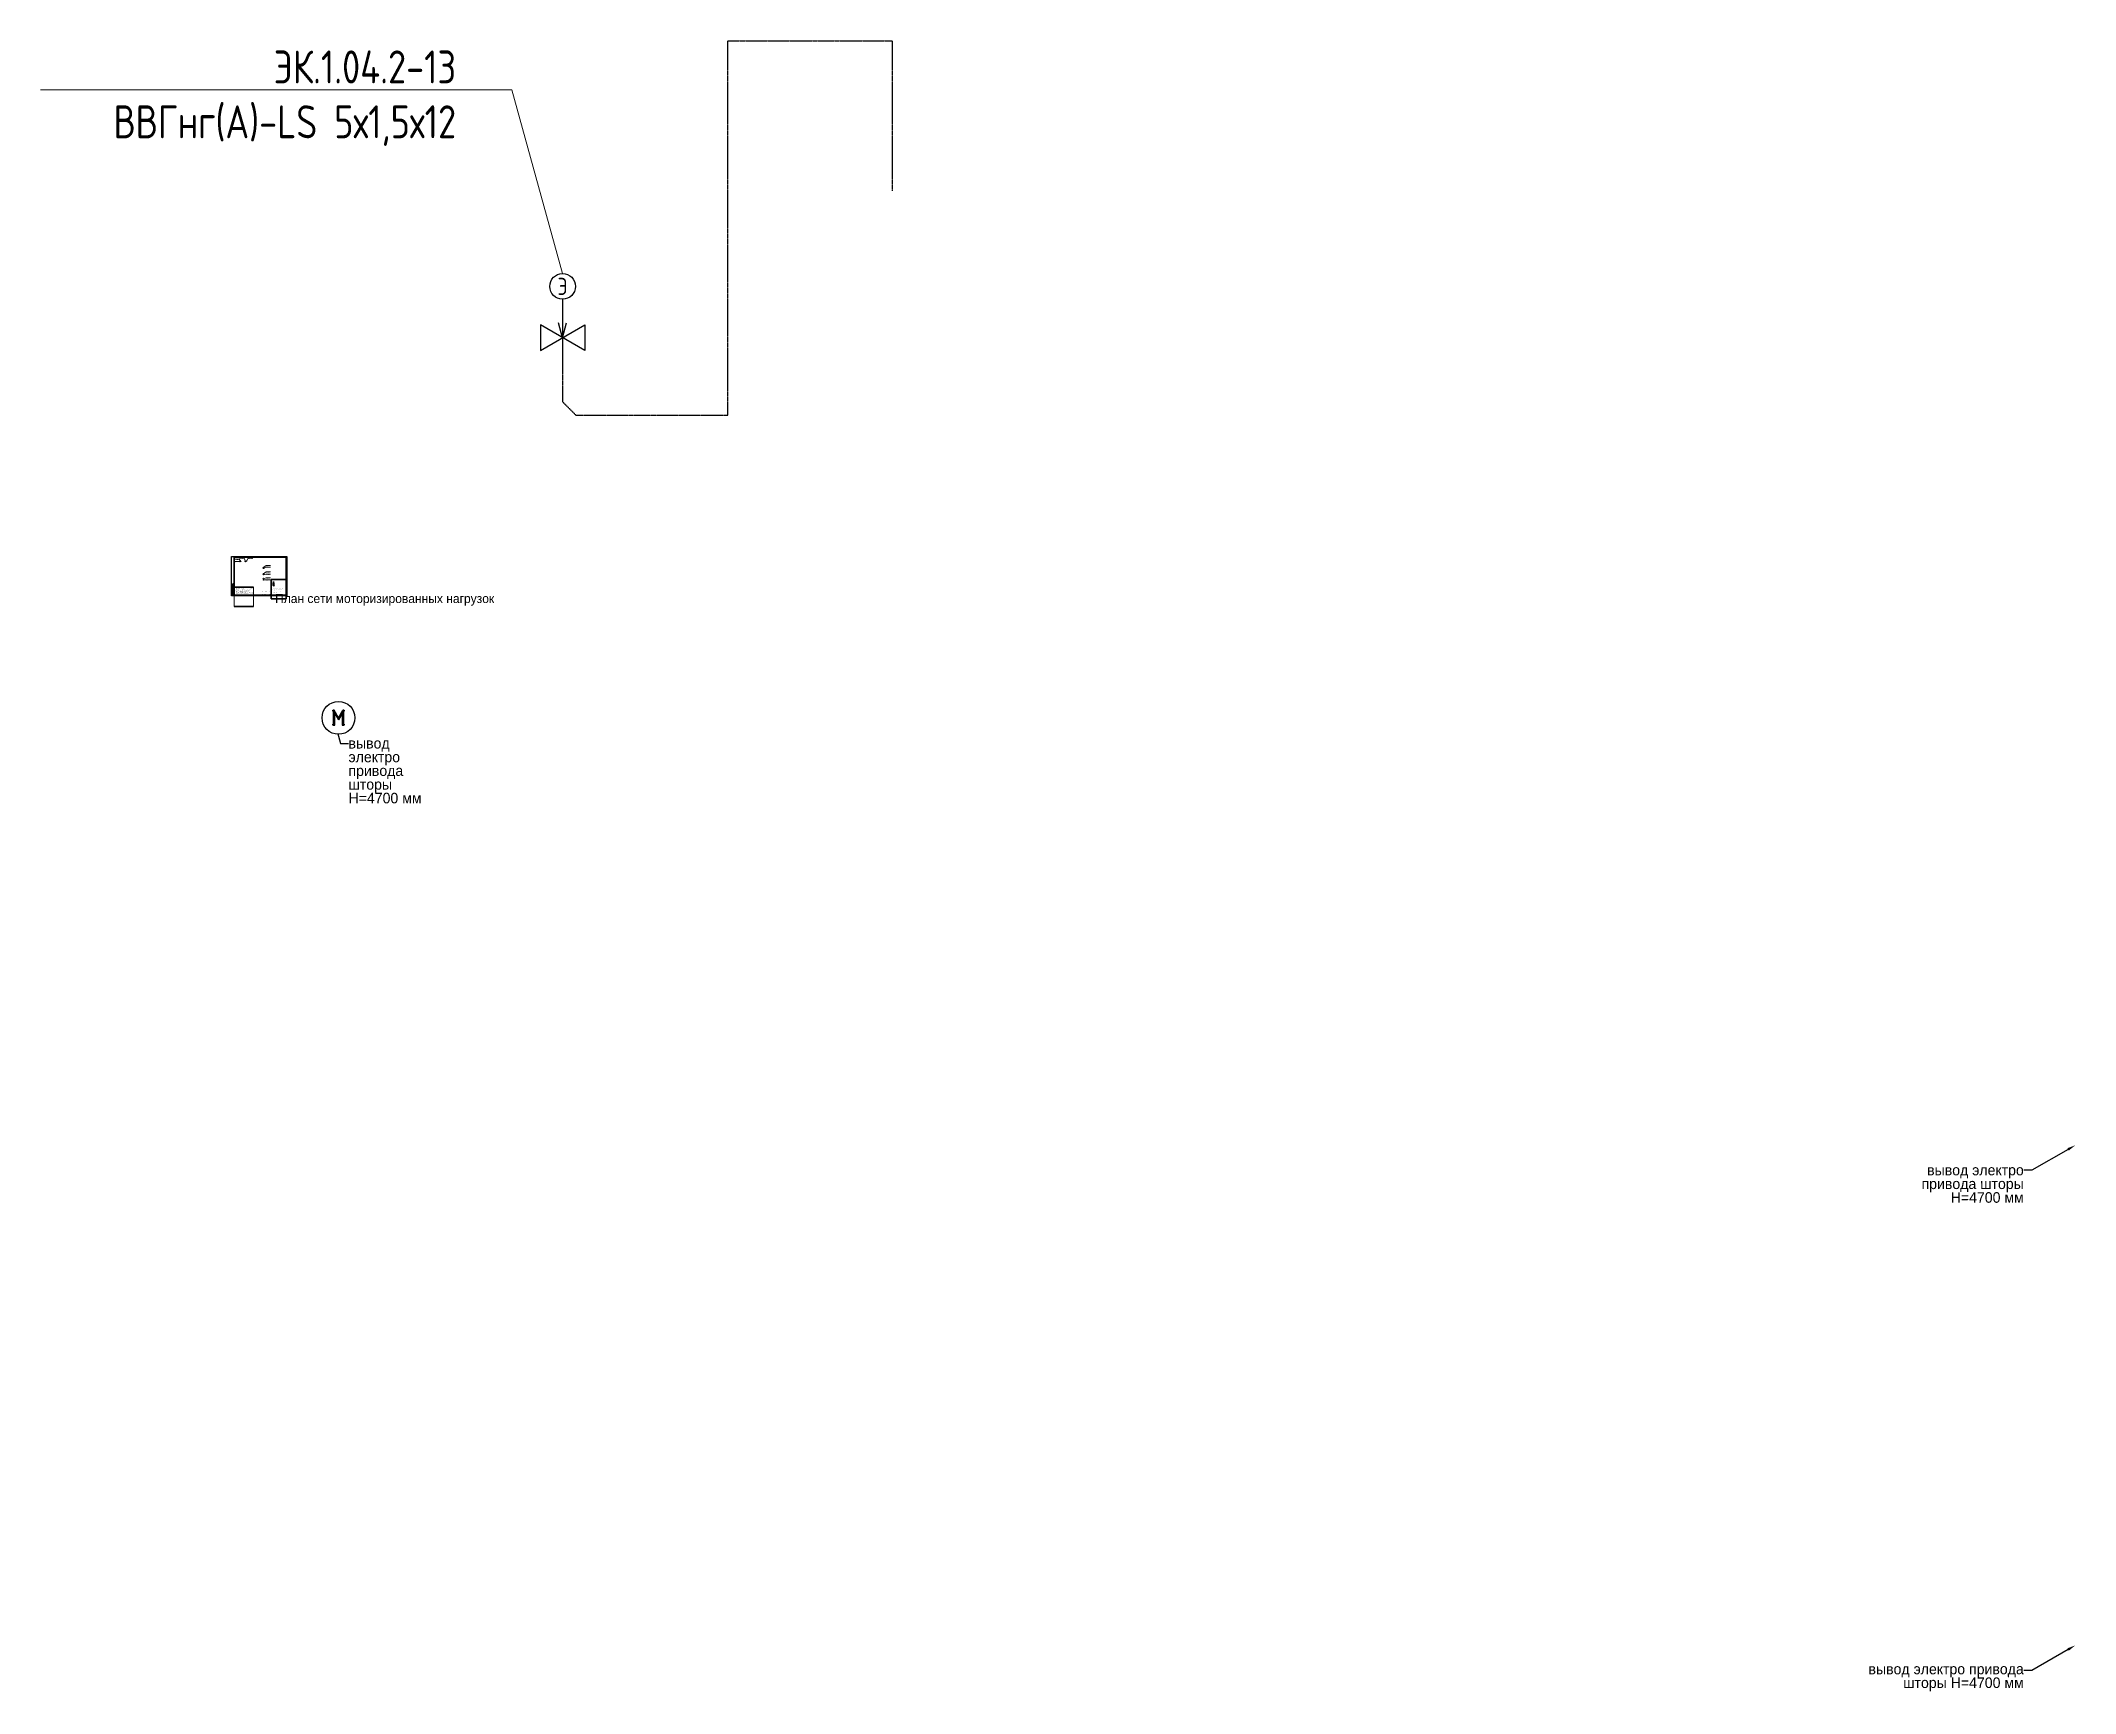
# Paper-space layout 'Шторы (2)' of a CAD drawing. Header units: millimetres. Extents: x -1449 to 13993, y -8333 to 4214.
# The model-space entities are those that its viewports show. They can reach past a viewport. Long polylines and large blocks are cut down to what shows.
import ezdxf
from ezdxf import colors
from ezdxf.entities.mleader import LeaderData, LeaderLine
from ezdxf.enums import TextEntityAlignment as Align
from ezdxf.math import Vec2, Vec3

# ---------------------------------------------------------------- set-up
doc = ezdxf.new("R2018")
doc.units = ezdxf.units.MM
doc.set_wipeout_variables(frame=1)
doc.linetypes.add('ШТРИХОВАЯ', pattern=[0.75, 0.5, -0.25])
doc.layers.add('0_UNC Defpoints ЭОМ', color=6, linetype='Continuous', plot=False)
for name, color, linetype in [('0_UNC_0 Лоток', 1, 'Continuous'), ('0_UNC_0 Щит', 1, 'Continuous'), ('0_UNC_11 Мот. Оборудование', 1, 'Continuous'), ('0_UNC_11 Мот. Трассы', 1, 'Continuous'), ('0_Рамка', 7, 'Continuous'), ('0UNC_9_WD', 4, 'Continuous')]:
    doc.layers.add(name, color=color, linetype=linetype)
doc.layers.add('text', color=250, linetype='Continuous', lineweight=18)
doc.styles.get("Standard").update_dxf_attribs({"font": 'arial.ttf'})
doc.styles.add('STYLE_1', font='GOTHIC.TTF')
doc.styles.add('UNC_GOST_Scheme', font='gosta_w.shx')
doc.styles.add('Unecom', font='GOST2304A.ttf', dxfattribs={"height": 2.5})
doc.styles.add('СГЕНЕРИР_СТИЛЬ_1', font='')
doc.styles.add('СПДС', font='isocpeur.ttf', dxfattribs={"width": 0.8, "height": 2.5})
doc.styles.get('СГЕНЕРИР_СТИЛЬ_1').set_extended_font_data('Arial Кириллический')

# ---------------------------------------------------------------- blocks, each defined once
blk = doc.blocks.new('*U292')
at = {"lineweight": 60, "ltscale": 10}
for p, q in [((20, 292), (415, 292)), ((20, 5), (20, 292)), ((415, 292), (415, 5)), ((8, 90), (20, 90)), ((8, 5), (8, 90)), ((8, 65), (20, 65)), ((8, 30), (20, 30)), ((20, 5), (8, 5)), ((13, 90), (13, 5)), ((20, 90), (20, 5)), ((20, 90), (20, 5)), ((415, 5), (20, 5))]:
    blk.add_line(p, q, dxfattribs=at)
at = {"layer": '0_UNC Defpoints ЭОМ', "ltscale": 10}
blk.add_lwpolyline([(420, 0), (0, 0), (0, 297), (420, 297)], close=True, dxfattribs=at)
at = {"layer": '0_UNC Defpoints ЭОМ', "lineweight": 30}
blk.add_lwpolyline([(395, 5), (420, 5), (420, 0), (395, 0)], close=True, dxfattribs=at)
at = {"char_height": 2.5, "attachment_point": 4, "rotation": 90, "style": 'Unecom'}
for s, insert, width in [('{\\fGOST type A|b0|i1|c204|p34; }Взамен инв. №', (10, 65), 25), (' Подпись и дата', (10, 30), 35), (' Инв. № подл.', (10, 5), 24.42)]:
    blk.add_mtext(s, dxfattribs=dict(at, insert=insert, width=width))
at = {"style": 'Unecom'}
for s, insert, char_height, width, attachment_point, line_spacing_factor in [('Разработал', (231, 32), 2.5, 20, 4, 2), ('Н.Контроль', (231, 12), 2.5, 20, 4, 2), ('ГИП', (231, 7), 2.5, 20, 4, 2), ('Ахметзянов', (251, 32), 2.5, 19.92, 4, 2), ('Лебедев', (251, 12), 2.5, 19.92, 4, 2), ('Вересов', (251, 7), 2.5, 19.92, 4, 2), ('05.26', (290, 32), 2.5, 10, 5, 2), ('05.26', (290, 12), 2.5, 10, 5, 2), ('05.26', (290, 8), 2.5, 10, 5, 2), ('Система электроснабжения и автоматизированной силовой электрики', (330, 28), 2.5, 70, 5, 1.5), ('Адрес объекта: Тверская область, район Конаковский, с/п Вахонинское, д.Терехово, ЖК Лесной берег, улица Бобровая, земельный участок 48.', (355, 42), 2.5, 115, 5, 1.5), ('№ 25-ЮН-ИНЖ 37/ПИР-ЭОМ', (355, 55), 4, 120, 5, 2), ('Р', (372, 25), 2.5, 15, 5, 2)]:
    blk.add_mtext(s, dxfattribs=dict(at, insert=insert, char_height=char_height, width=width, attachment_point=attachment_point, line_spacing_factor=line_spacing_factor))
at = {"char_height": 2.5, "attachment_point": 4, "style": 'Unecom'}
for s, insert, width in [('Формат  ', (365, 3), 50), ('\\pi1; ', (250, -133), 20), ('\\pi1; ', (250, -133), 20), ('\\pxi0.4; ', (250, -133), 20), ('\\pi1; ', (513, -218), 20), ('\\pi1; ', (513, -218), 20), ('\\pxi0.4; ', (513, -218), 20)]:
    blk.add_mtext(s, dxfattribs=dict(at, insert=insert, width=width))
at = {"lineweight": 30, "flags": 104}
blk.add_attdef('ОПИСАНИЕ_ЛИСТА', text='', height=2.5, dxfattribs=at).set_placement((330, 13), align=Align.MIDDLE_CENTER)
at = {"style": 'Unecom', "flags": 8}
blk.add_attdef('ФОРМАТ_БУМАГИ', (379, 1), '', height=2.5, dxfattribs=at)
at = {"style": 'Unecom'}
blk.add_attdef('ЛИСТ_№', text='', height=2.5, dxfattribs=at).set_placement((388, 25), align=Align.MIDDLE_CENTER)
blk.add_attdef('КОЛ-ВО_ЛИСТОВ', text='', height=2.5, dxfattribs=at).set_placement((405, 24), align=Align.CENTER)
at = {"layer": '0_Рамка', "style": 'СПДС', "width": 0.8}
blk.add_text('Распечатано 24.09.2026 14:23:30', height=2.5, rotation=90, dxfattribs=at).set_placement((16, 160), align=Align.MIDDLE_LEFT)
at = {"layer": 'Defpoints', "insert": (330, 2), "char_height": 2.5, "width": 70, "attachment_point": 5, "style": 'Unecom'}
blk.add_mtext('Копировал', dxfattribs=at)
blk = doc.blocks.new('*U59')
at = {"color": 0, "linetype": 'ByBlock'}
for p, q in [((0, 3.9), (0, 0)), ((-2.25, -1.3), (2.25, 1.3)), ((2.25, -1.3), (-2.25, 1.3)), ((-2.25, 1.3), (-2.25, -1.3)), ((0, 0), (-0.4, 1.51)), ((0, 0), (0.4, 1.51)), ((2.25, 1.3), (2.25, -1.3))]:
    blk.add_line(p, q, dxfattribs=at)
blk.add_circle((0, 5.2), 1.3, dxfattribs=at)
at = {"color": 0, "linetype": 'ByBlock', "style": 'UNC_GOST_Scheme'}
blk.add_text('Э', height=1.73, dxfattribs=at).set_placement((0, 5.2), align=Align.MIDDLE_CENTER)
at = {"color": 18, "true_color": 0x000000, "style": 'Unecom'}
blk.add_attdef('EK.', (-1.64, 7.72), '', height=2.5, dxfattribs=at)
blk = doc.blocks.new('_None')
blk = doc.blocks.new('*U55')
at = {"color": 18, "true_color": 0x000000, "style": 'Unecom'}
blk.add_attdef('SH.', (-1.52, 4.7), '', height=2.5, dxfattribs=at)
blk.add_wipeout([(0.27, 2.49), (0.76, 2.38), (1.27, 2.15), (1.75, 1.79), (2.16, 1.26), (2.41, 0.67), (2.5, 0), (2.42, -0.63), (2.25, -1.09), (1.99, -1.51), (1.68, -1.85), (1.18, -2.2), (0.69, -2.4), (0.26, -2.48), (0, -2.5), (-0.52, -2.44), (-0.91, -2.33), (-1.25, -2.16), (-1.56, -1.95), (-1.84, -1.69), (-2.12, -1.33), (-2.3, -0.98), (-2.44, -0.52), (-2.49, -0.19), (-2.5, 0), (-2.47, 0.37), (-2.39, 0.75), (-2.3, 0.99), (-2.16, 1.26), (-1.99, 1.51), (-1.81, 1.72), (-1.55, 1.97), (-1.32, 2.12), (-1.03, 2.28), (-0.67, 2.41), (-0.16, 2.5)])
h = blk.add_hatch(color=256)
h.dxf.hatch_style = 1
h.paths.add_polyline_path([(-0.79, -0.96), (-0.84, -0.96), (-0.84, -1.11), (-0.64, -1.11), (-0.54, -1.11), (-0.54, 0.66), (0, -0.31), (0.54, 0.66), (0.54, -1.11), (0.84, -1.11), (0.84, -0.96), (0.79, -0.96), (0.79, 1.01), (0.84, 1.01), (0.84, 1.16), (0.64, 1.16), (0, 0), (-0.64, 1.16), (-0.84, 1.16), (-0.84, 1.01), (-0.79, 1.01)])
for points in [[(-0.79, 1.01), (-0.84, 1.01), (-0.84, 1.16), (-0.64, 1.16)], [(-0.64, 1.16), (-0.79, 1.16)], [(-0.79, 1.01), (-0.79, -0.96)], [(-0.79, -1.11), (-0.54, -1.11), (-0.54, 0.66)], [(0, 0), (-0.64, 1.16)], [(-0.54, 0.66), (0, -0.31)], [(0, 0), (0.64, 1.16)], [(0.54, 0.66), (0, -0.31)], [(0.54, 0.66), (0.54, -1.11), (0.79, -1.11)], [(0.79, 1.16), (0.64, 1.16)], [(0.64, 1.16), (0.84, 1.16), (0.84, 1.01), (0.79, 1.01)], [(0.79, -0.96), (0.79, 1.01)], [(-0.64, -1.11), (-0.84, -1.11), (-0.84, -0.96), (-0.79, -0.96)], [(0.79, -0.96), (0.84, -0.96), (0.84, -1.11), (0.64, -1.11)]]:
    blk.add_lwpolyline(points)
blk.add_circle((0, 0), 2.5)
blk = doc.blocks.new('ЩС-65')
h = blk.add_hatch(color=1)
h.dxf.hatch_style = 1
h.paths.add_polyline_path([(1014, 0), (1014, 101), (0, 101), (0, 0)])
at = {"color": 1}
for points in [[(0, 101), (0, -101), (1014, -101), (1014, 101), (0, 101)], [(0, 0), (1014, 0)]]:
    blk.add_lwpolyline(points, dxfattribs=at)

msp = doc.modelspace()

# ---------------------------------------------------------------- linework, layer by layer
at = {"ltscale": 10}
for points in [[(-200647, -76246), (-186103, -76246), (-186103, -90900), (-200647, -90900)], [(-212203, -105554), (-215071, -105554), (-215071, -90900), (-212203, -90900)], [(-212203, -90900), (-200647, -90900), (-200647, -105554), (-212203, -105554)], [(-200647, -90900), (-186103, -90900), (-186103, -105554), (-200647, -105554)], [(-212203, -120208), (-215071, -120208), (-215071, -105554), (-212203, -105554)], [(-212203, -105554), (-200647, -105554), (-200647, -120208), (-212203, -120208)], [(-200647, -105554), (-186103, -105554), (-186103, -120208), (-200647, -120208)]]:
    msp.add_lwpolyline(points, close=True, dxfattribs=at)
at = {"layer": '0_UNC_0 Лоток', "color": 1}
msp.add_lwpolyline([(-210376, -93771), (-210235, -93630)], dxfattribs=at)
at = {"layer": '0_UNC_11 Мот. Оборудование'}
for points in [[(-211037, -94351), (-209574, -94351)], [(-210376, -94421), (-210235, -94280)]]:
    msp.add_lwpolyline(points, dxfattribs=at)
at = {"layer": '0_UNC_11 Мот. Трассы', "linetype": 'ШТРИХОВАЯ', "ltscale": 2}
msp.add_lwpolyline([(-211037, -93701), (-209574, -93701)], dxfattribs=at)

# ---------------------------------------------------------------- block references
at = {"layer": '0_UNC_0 Щит', "color": 1}
msp.add_blockref('ЩС-65', (-210813, -92916), dxfattribs=at)
at = {"layer": '0_UNC_11 Мот. Оборудование', "color": 1, "xscale": 50, "yscale": 50, "zscale": 50}
for p in [(112253, 19138), (125569, 15823)]:
    msp.add_blockref('*U55', p, dxfattribs=at)
at = {"layer": '0UNC_9_WD', "color": 1, "xscale": 100, "yscale": 100, "zscale": 100, "rotation": 90}
msp.add_blockref('*U59', (-209980, -95516), dxfattribs=at)

# ---------------------------------------------------------------- texts
at = {"insert": (-200140, -91291), "char_height": 250, "width": 13510.6, "attachment_point": 1, "style": 'Unecom'}
msp.add_mtext('\\pxi-3,l3,sm1,qj,t3;Указания к монтажу:{\\C0;\\P\\pi-2,l2;\\C7;1.^IПроводку к потребителям выполнить кабелем ВВГнг-LS или аналогичным в ПВХ, ПНД трубе, сечением 5х1мм2\\P2.^IВ квартирном щите не допускается подключение более двух проводов одной групповой линии к устройству защиты. При количестве проводов более двух монтаж осуществляется при помощи распаечной коробки.\\P\\C0;3.^IПрокладка защитного проводника (PE) шлейфом не допускается.\\P4.^IВсе высотные размеры даны от уровня чистого пола.\\P5.^IКрепление ПВХ-трубы потолку с помощью клипс.\\P6.^IЗапас кабеля для силового щита (ЩС) оставлять 2000мм, для оконечных устройств 1000мм.\\P7.^IПредусмотреть доступ к шаровым электрическим кранам.\\P}8.^IМежкомнатные перекрытия проходить в соответствии с СНиП 3.05.06-85, закладные использовать металлические трубы.', dxfattribs=at)
at = {"layer": '0_UNC_0 Лоток', "color": 1, "insert": (-209651, -93459), "char_height": 250, "width": 1354, "attachment_point": 5, "style": 'СГЕНЕРИР_СТИЛЬ_1'}
msp.add_mtext('\\pxql;{\\fISOCPEUR|b0|i0|c204|p34;N}', dxfattribs=at)
at = {"layer": '0_UNC_11 Мот. Оборудование', "insert": (-209651, -94109), "char_height": 250, "width": 1354, "attachment_point": 5, "style": 'СГЕНЕРИР_СТИЛЬ_1'}
msp.add_mtext('\\pxql;{\\fISOCPEUR|b0|i0|c204|p34;N}', dxfattribs=at)
msp.add_mtext('\\pxql;{\\fISOCPEUR|b0|i0|c204|p34;N}', dxfattribs=at)

# ---------------------------------------------------------------- next in the draw order: block references
at = {"layer": '0_UNC_11 Мот. Оборудование', "color": 1}
for p, xscale, yscale, zscale in [((125565, 12075), 50, 50, 50), ((-210306, -94866), 100, 100, 100)]:
    msp.add_blockref('*U55', p, dxfattribs=dict(at, xscale=xscale, yscale=yscale, zscale=zscale))

# ---------------------------------------------------------------- next in the draw order: leaders
at = {"layer": '0_UNC_11 Мот. Оборудование', "color": 7}
ml = msp.add_multileader_mtext('Standard', dxfattribs=at)
ml.set_content('{\\C0;SH.1.08.1\\P1хКГВВнг(А)-LS 5х1,5\\P\\pxql;1хFTP-Cat.6-4х2х0.52}', color=7, style='Unecom')
ml.set_leader_properties(color=7, linetype='ByLayer', lineweight=13)
ml.set_arrow_properties(name='NONE')
ml.build(insert=Vec2(0, 0))
ml.multileader.update_dxf_attribs({"has_dogleg": 0, "text_left_attachment_type": 6, "text_right_attachment_type": 6, "text_bottom_attachment_type": 10, "dogleg_length": 0.08, "arrow_head_size": 0, "scale": 75})
ctx = ml.context
ctx.base_point, ctx.scale, ctx.char_height, ctx.arrow_head_size, ctx.landing_gap_size, ctx.plane_origin = Vec3(109525, 19130), 75, 180, 0, 1.5, Vec3(94433, 21724)
ctx.left_attachment, ctx.right_attachment, ctx.top_attachment = 6, 6, 10
notes = []
notes.append((ctx, [(1, (1, 1, 0), (111476, 19130), (-1, 0), 6, [(1, [(112253, 19138)], 0, [])])]))
ctx.mtext.insert, ctx.mtext.width, ctx.mtext.flow_direction = Vec3(109526, 19346), 1927.77, 5
for ctx, leaders in notes:
    for number, flags, end, landing, length, lines in leaders:
        leader = LeaderData()
        leader.index, (leader.has_last_leader_line, leader.has_dogleg_vector, leader.attachment_direction) = number, flags
        leader.last_leader_point, leader.dogleg_vector, leader.dogleg_length = Vec3(end), Vec3(landing), length
        for number, points, colour, breaks in lines:
            line = LeaderLine()
            line.index, line.vertices, line.color, line.breaks = number, Vec3.list(points), colors.encode_raw_color(colour), breaks
            leader.lines.append(line)
        ctx.leaders.append(leader)

# ---------------------------------------------------------------- next in the draw order: block references
at = {"layer": '0_UNC_11 Мот. Оборудование', "color": 1}
for p, xscale, yscale, zscale in [((115313, 19145), 50, 50, 50), ((-210306, -94866), 100, 100, 100)]:
    msp.add_blockref('*U55', p, dxfattribs=dict(at, xscale=xscale, yscale=yscale, zscale=zscale))

# ---------------------------------------------------------------- next in the draw order: leaders
at = {"layer": '0_UNC_11 Мот. Оборудование', "color": 7}
ml = msp.add_multileader_mtext('Standard', dxfattribs=at)
ml.set_content('{\\C0;SH.1.05.2\\P1хКГВВнг(А)-LS 5х1,5\\P\\pxql;1хFTP-Cat.6-4х2х0.52}', color=7, style='Unecom')
ml.set_leader_properties(color=7, linetype='ByLayer', lineweight=13)
ml.set_arrow_properties(name='NONE')
ml.build(insert=Vec2(0, 0))
ml.multileader.update_dxf_attribs({"has_dogleg": 0, "text_left_attachment_type": 6, "text_right_attachment_type": 6, "text_bottom_attachment_type": 10, "dogleg_length": 0.08, "arrow_head_size": 0, "scale": 75})
ctx = ml.context
ctx.base_point, ctx.scale, ctx.char_height, ctx.arrow_head_size, ctx.landing_gap_size, ctx.plane_origin = Vec3(127088, 13192), 75, 180, 0, 1.5, Vec3(107745, 14661)
ctx.left_attachment, ctx.right_attachment, ctx.top_attachment = 6, 6, 10
notes = []
notes.append((ctx, [(0, (1, 1, 0), (127082, 13192), (1, 0), 6, [(1, [(125565, 12075)], 0, [])])]))
ctx.mtext.insert, ctx.mtext.width, ctx.mtext.flow_direction = Vec3(127089, 13408), 1927.77, 5
ml = msp.add_multileader_mtext('Standard', dxfattribs=at)
ml.set_content('{\\C0;SH.1.05.1\\P1хКГВВнг(А)-LS 5х1,5\\P\\pxql;1хFTP-Cat.6-4х2х0.52}', color=7, style='Unecom')
ml.set_leader_properties(color=7, linetype='ByLayer', lineweight=13)
ml.set_arrow_properties(name='NONE')
ml.build(insert=Vec2(0, 0))
ml.multileader.update_dxf_attribs({"has_dogleg": 0, "text_left_attachment_type": 6, "text_right_attachment_type": 6, "text_bottom_attachment_type": 10, "dogleg_length": 0.08, "arrow_head_size": 0, "scale": 75})
ctx = ml.context
ctx.base_point, ctx.scale, ctx.char_height, ctx.arrow_head_size, ctx.landing_gap_size, ctx.plane_origin = Vec3(127092, 16925), 75, 180, 0, 1.5, Vec3(107749, 18394)
ctx.left_attachment, ctx.right_attachment, ctx.top_attachment = 6, 6, 10
notes.append((ctx, [(0, (1, 1, 0), (127086, 16925), (1, 0), 6, [(1, [(125569, 15808)], 0, [])])]))
ctx.mtext.insert, ctx.mtext.width, ctx.mtext.flow_direction = Vec3(127093, 17141), 1927.77, 5
for ctx, leaders in notes:
    for number, flags, end, landing, length, lines in leaders:
        leader = LeaderData()
        leader.index, (leader.has_last_leader_line, leader.has_dogleg_vector, leader.attachment_direction) = number, flags
        leader.last_leader_point, leader.dogleg_vector, leader.dogleg_length = Vec3(end), Vec3(landing), length
        for number, points, colour, breaks in lines:
            line = LeaderLine()
            line.index, line.vertices, line.color, line.breaks = number, Vec3.list(points), colors.encode_raw_color(colour), breaks
            leader.lines.append(line)
        ctx.leaders.append(leader)

# ---------------------------------------------------------------- next in the draw order: linework, layer by layer
at = {"ltscale": 10}
for points in [[(-212203, -90900), (-215071, -90900), (-215071, -76246), (-212203, -76246)], [(-212203, -76246), (-200647, -76246), (-200647, -90900), (-212203, -90900)]]:
    msp.add_lwpolyline(points, close=True, dxfattribs=at)

# ---------------------------------------------------------------- next in the draw order: block references
at = {"layer": '0_UNC_11 Мот. Оборудование', "color": 1, "xscale": 50, "yscale": 50, "zscale": 50}
msp.add_blockref('*U55', (125565, 9393), dxfattribs=at)

# ---------------------------------------------------------------- next in the draw order: leaders
at = {"layer": '0_UNC_11 Мот. Оборудование', "color": 7}
ml = msp.add_multileader_mtext('Standard', dxfattribs=at)
ml.set_content('{\\C0;SH.1.09.1\\P1хКГВВнг(А)-LS 5х1,5\\P\\pxql;1хFTP-Cat.6-4х2х0.52}', color=7, style='Unecom')
ml.set_leader_properties(color=7, linetype='ByLayer', lineweight=13)
ml.set_arrow_properties(name='NONE')
ml.build(insert=Vec2(0, 0))
ml.multileader.update_dxf_attribs({"has_dogleg": 0, "text_left_attachment_type": 6, "text_right_attachment_type": 6, "text_bottom_attachment_type": 10, "dogleg_length": 0.08, "arrow_head_size": 0, "scale": 75})
ctx = ml.context
ctx.base_point, ctx.scale, ctx.char_height, ctx.arrow_head_size, ctx.landing_gap_size, ctx.plane_origin = Vec3(112585, 21134), 75, 180, 0, 1.5, Vec3(97493, 21731)
ctx.left_attachment, ctx.right_attachment, ctx.top_attachment = 6, 6, 10
notes = []
notes.append((ctx, [(1, (1, 1, 0), (114536, 21134), (-1, 0), 6, [(1, [(115313, 19145)], 0, [])])]))
ctx.mtext.insert, ctx.mtext.width, ctx.mtext.flow_direction = Vec3(112587, 21350), 1927.77, 5
for ctx, leaders in notes:
    for number, flags, end, landing, length, lines in leaders:
        leader = LeaderData()
        leader.index, (leader.has_last_leader_line, leader.has_dogleg_vector, leader.attachment_direction) = number, flags
        leader.last_leader_point, leader.dogleg_vector, leader.dogleg_length = Vec3(end), Vec3(landing), length
        for number, points, colour, breaks in lines:
            line = LeaderLine()
            line.index, line.vertices, line.color, line.breaks = number, Vec3.list(points), colors.encode_raw_color(colour), breaks
            leader.lines.append(line)
        ctx.leaders.append(leader)

# ---------------------------------------------------------------- next in the draw order: block references
at = {"layer": '0_UNC_11 Мот. Оборудование', "color": 1, "xscale": 50, "yscale": 50, "zscale": 50}
msp.add_blockref('*U55', (112619, 19298), dxfattribs=at)

# ---------------------------------------------------------------- next in the draw order: leaders
at = {"layer": '0_UNC_11 Мот. Оборудование', "color": 7}
ml = msp.add_multileader_mtext('Standard', dxfattribs=at)
ml.set_content('{\\C0;SH.1.06.1\\P1хКГВВнг(А)-LS 5х1,5\\P\\pxql;1хFTP-Cat.6-4х2х0.52}', color=7, style='Unecom')
ml.set_leader_properties(color=7, linetype='ByLayer', lineweight=13)
ml.set_arrow_properties(name='NONE')
ml.build(insert=Vec2(0, 0))
ml.multileader.update_dxf_attribs({"has_dogleg": 0, "text_left_attachment_type": 6, "text_right_attachment_type": 6, "text_bottom_attachment_type": 10, "dogleg_length": 0.08, "arrow_head_size": 0, "scale": 75})
ctx = ml.context
ctx.base_point, ctx.scale, ctx.char_height, ctx.arrow_head_size, ctx.landing_gap_size, ctx.plane_origin = Vec3(127088, 9791), 75, 180, 0, 1.5, Vec3(107745, 11979)
ctx.left_attachment, ctx.right_attachment, ctx.top_attachment = 6, 6, 10
notes = []
notes.append((ctx, [(0, (1, 1, 0), (127082, 9791), (1, 0), 6, [(1, [(125565, 9393)], 0, [])])]))
ctx.mtext.insert, ctx.mtext.width, ctx.mtext.flow_direction = Vec3(127089, 10007), 1927.77, 5
for ctx, leaders in notes:
    for number, flags, end, landing, length, lines in leaders:
        leader = LeaderData()
        leader.index, (leader.has_last_leader_line, leader.has_dogleg_vector, leader.attachment_direction) = number, flags
        leader.last_leader_point, leader.dogleg_vector, leader.dogleg_length = Vec3(end), Vec3(landing), length
        for number, points, colour, breaks in lines:
            line = LeaderLine()
            line.index, line.vertices, line.color, line.breaks = number, Vec3.list(points), colors.encode_raw_color(colour), breaks
            leader.lines.append(line)
        ctx.leaders.append(leader)

# ---------------------------------------------------------------- next in the draw order: leaders
ml = msp.add_multileader_mtext('Standard', dxfattribs=at)
ml.set_content('{\\C0;SH.1.08.2\\P1хКГВВнг(А)-LS 5х1,5\\P\\pxql;1хFTP-Cat.6-4х2х0.52}', color=7, style='Unecom')
ml.set_leader_properties(color=7, linetype='ByLayer', lineweight=13)
ml.set_arrow_properties(name='NONE')
ml.build(insert=Vec2(0, 0))
ml.multileader.update_dxf_attribs({"has_dogleg": 0, "text_left_attachment_type": 6, "text_right_attachment_type": 6, "text_bottom_attachment_type": 10, "dogleg_length": 0.08, "arrow_head_size": 0, "scale": 75})
ctx = ml.context
ctx.base_point, ctx.scale, ctx.char_height, ctx.arrow_head_size, ctx.landing_gap_size, ctx.plane_origin = Vec3(109891, 20589), 75, 180, 0, 1.5, Vec3(94799, 21884)
ctx.left_attachment, ctx.right_attachment, ctx.top_attachment = 6, 6, 10
notes = []
notes.append((ctx, [(1, (1, 1, 0), (111843, 20589), (-1, 0), 6, [(1, [(112619, 19298)], 0, [])])]))
ctx.mtext.insert, ctx.mtext.width, ctx.mtext.flow_direction = Vec3(109893, 20805), 1927.77, 5
for ctx, leaders in notes:
    for number, flags, end, landing, length, lines in leaders:
        leader = LeaderData()
        leader.index, (leader.has_last_leader_line, leader.has_dogleg_vector, leader.attachment_direction) = number, flags
        leader.last_leader_point, leader.dogleg_vector, leader.dogleg_length = Vec3(end), Vec3(landing), length
        for number, points, colour, breaks in lines:
            line = LeaderLine()
            line.index, line.vertices, line.color, line.breaks = number, Vec3.list(points), colors.encode_raw_color(colour), breaks
            leader.lines.append(line)
        ctx.leaders.append(leader)

# ---------------------------------------------------------------- next in the draw order: block references
at = {"layer": '0_UNC_11 Мот. Оборудование', "color": 1, "xscale": 50, "yscale": 50, "zscale": 50}
msp.add_blockref('*U55', (115925, 19403), dxfattribs=at)

# ---------------------------------------------------------------- next in the draw order: leaders
at = {"layer": '0_UNC_11 Мот. Оборудование', "color": 7}
ml = msp.add_multileader_mtext('Standard', dxfattribs=at)
ml.set_content('{\\C0;SH.1.09.2\\P1хКГВВнг(А)-LS 5х1,5\\P\\pxql;1хFTP-Cat.6-4х2х0.52}', color=7, style='Unecom')
ml.set_leader_properties(color=7, linetype='ByLayer', lineweight=13)
ml.set_arrow_properties(name='NONE')
ml.build(insert=Vec2(0, 0))
ml.multileader.update_dxf_attribs({"has_dogleg": 0, "text_left_attachment_type": 6, "text_right_attachment_type": 6, "text_bottom_attachment_type": 10, "dogleg_length": 0.08, "arrow_head_size": 0, "scale": 75})
ctx = ml.context
ctx.base_point, ctx.scale, ctx.char_height, ctx.arrow_head_size, ctx.landing_gap_size, ctx.plane_origin = Vec3(116983, 21134), 75, 180, 0, 1.5, Vec3(98105, 21989)
ctx.left_attachment, ctx.right_attachment, ctx.top_attachment = 6, 6, 10
notes = []
notes.append((ctx, [(0, (1, 1, 0), (116977, 21134), (1, 0), 6, [(1, [(115925, 19404)], 0, [])])]))
ctx.mtext.insert, ctx.mtext.width, ctx.mtext.flow_direction = Vec3(116984, 21350), 1927.77, 5
for ctx, leaders in notes:
    for number, flags, end, landing, length, lines in leaders:
        leader = LeaderData()
        leader.index, (leader.has_last_leader_line, leader.has_dogleg_vector, leader.attachment_direction) = number, flags
        leader.last_leader_point, leader.dogleg_vector, leader.dogleg_length = Vec3(end), Vec3(landing), length
        for number, points, colour, breaks in lines:
            line = LeaderLine()
            line.index, line.vertices, line.color, line.breaks = number, Vec3.list(points), colors.encode_raw_color(colour), breaks
            leader.lines.append(line)
        ctx.leaders.append(leader)

# ---------------------------------------------------------------- next in the draw order: block references
at = {"layer": '0_UNC_11 Мот. Оборудование', "color": 1, "xscale": 50, "yscale": 50, "zscale": 50}
msp.add_blockref('*U55', (125626, 15200), dxfattribs=at)

# ---------------------------------------------------------------- next in the draw order: leaders
at = {"layer": '0_UNC_11 Мот. Оборудование', "color": 7}
ml = msp.add_multileader_mtext('Standard', dxfattribs=at)
ml.set_content('{\\C0;SH.1.05.2\\P1хКГВВнг(А)-LS 5х1,5\\P\\pxql;1хFTP-Cat.6-4х2х0.52}', color=7, style='Unecom')
ml.set_leader_properties(color=7, linetype='ByLayer', lineweight=13)
ml.set_arrow_properties(name='NONE')
ml.build(insert=Vec2(0, 0))
ml.multileader.update_dxf_attribs({"has_dogleg": 0, "text_left_attachment_type": 6, "text_right_attachment_type": 6, "text_bottom_attachment_type": 10, "dogleg_length": 0.08, "arrow_head_size": 0, "scale": 75})
ctx = ml.context
ctx.base_point, ctx.scale, ctx.char_height, ctx.arrow_head_size, ctx.landing_gap_size, ctx.plane_origin = Vec3(127149, 15937), 75, 180, 0, 1.5, Vec3(107806, 17771)
ctx.left_attachment, ctx.right_attachment, ctx.top_attachment = 6, 6, 10
notes = []
notes.append((ctx, [(0, (1, 1, 0), (127143, 15937), (1, 0), 6, [(1, [(125626, 15185)], 0, [])])]))
ctx.mtext.insert, ctx.mtext.width, ctx.mtext.flow_direction = Vec3(127151, 16153), 1927.77, 5
for ctx, leaders in notes:
    for number, flags, end, landing, length, lines in leaders:
        leader = LeaderData()
        leader.index, (leader.has_last_leader_line, leader.has_dogleg_vector, leader.attachment_direction) = number, flags
        leader.last_leader_point, leader.dogleg_vector, leader.dogleg_length = Vec3(end), Vec3(landing), length
        for number, points, colour, breaks in lines:
            line = LeaderLine()
            line.index, line.vertices, line.color, line.breaks = number, Vec3.list(points), colors.encode_raw_color(colour), breaks
            leader.lines.append(line)
        ctx.leaders.append(leader)

# ---------------------------------------------------------------- next in the draw order: block references
at = {"layer": '0_UNC_11 Мот. Оборудование', "color": 1, "xscale": 50, "yscale": 50, "zscale": 50}
msp.add_blockref('*U55', (125725, 11758), dxfattribs=at)

# ---------------------------------------------------------------- next in the draw order: leaders
at = {"layer": '0_UNC_11 Мот. Оборудование', "color": 7}
ml = msp.add_multileader_mtext('Standard', dxfattribs=at)
ml.set_content('{\\C0;SH.1.05.3\\P1хКГВВнг(А)-LS 5х1,5\\P\\pxql;1хFTP-Cat.6-4х2х0.52}', color=7, style='Unecom')
ml.set_leader_properties(color=7, linetype='ByLayer', lineweight=13)
ml.set_arrow_properties(name='NONE')
ml.build(insert=Vec2(0, 0))
ml.multileader.update_dxf_attribs({"has_dogleg": 0, "text_left_attachment_type": 6, "text_right_attachment_type": 6, "text_bottom_attachment_type": 10, "dogleg_length": 0.08, "arrow_head_size": 0, "scale": 75})
ctx = ml.context
ctx.base_point, ctx.scale, ctx.char_height, ctx.arrow_head_size, ctx.landing_gap_size, ctx.plane_origin = Vec3(127088, 12050), 75, 180, 0, 1.5, Vec3(107904, 14344)
ctx.left_attachment, ctx.right_attachment, ctx.top_attachment = 6, 6, 10
notes = []
notes.append((ctx, [(0, (1, 1, 0), (127082, 12050), (1, 0), 6, [(1, [(125725, 11758)], 0, [])])]))
ctx.mtext.insert, ctx.mtext.width, ctx.mtext.flow_direction = Vec3(127089, 12266), 1927.77, 5
for ctx, leaders in notes:
    for number, flags, end, landing, length, lines in leaders:
        leader = LeaderData()
        leader.index, (leader.has_last_leader_line, leader.has_dogleg_vector, leader.attachment_direction) = number, flags
        leader.last_leader_point, leader.dogleg_vector, leader.dogleg_length = Vec3(end), Vec3(landing), length
        for number, points, colour, breaks in lines:
            line = LeaderLine()
            line.index, line.vertices, line.color, line.breaks = number, Vec3.list(points), colors.encode_raw_color(colour), breaks
            leader.lines.append(line)
        ctx.leaders.append(leader)

# ---------------------------------------------------------------- next in the draw order: block references
at = {"layer": '0_UNC_11 Мот. Оборудование', "color": 1, "xscale": 50, "yscale": 50, "zscale": 50}
msp.add_blockref('*U55', (125685, 8712), dxfattribs=at)

# ---------------------------------------------------------------- next in the draw order: leaders
at = {"layer": '0_UNC_11 Мот. Оборудование', "color": 7}
ml = msp.add_multileader_mtext('Standard', dxfattribs=at)
ml.set_content('{\\C0;SH.1.06.2\\P1хКГВВнг(А)-LS 5х1,5\\P\\pxql;1хFTP-Cat.6-4х2х0.52}', color=7, style='Unecom')
ml.set_leader_properties(color=7, linetype='ByLayer', lineweight=13)
ml.set_arrow_properties(name='NONE')
ml.build(insert=Vec2(0, 0))
ml.multileader.update_dxf_attribs({"has_dogleg": 0, "text_left_attachment_type": 6, "text_right_attachment_type": 6, "text_bottom_attachment_type": 10, "dogleg_length": 0.08, "arrow_head_size": 0, "scale": 75})
ctx = ml.context
ctx.base_point, ctx.scale, ctx.char_height, ctx.arrow_head_size, ctx.landing_gap_size, ctx.plane_origin = Vec3(127088, 8734), 75, 180, 0, 1.5, Vec3(107865, 11298)
ctx.left_attachment, ctx.right_attachment, ctx.top_attachment = 6, 6, 10
notes = []
notes.append((ctx, [(0, (1, 1, 0), (127082, 8734), (1, 0), 6, [(1, [(125685, 8712)], 0, [])])]))
ctx.mtext.insert, ctx.mtext.width, ctx.mtext.flow_direction = Vec3(127089, 8950), 1927.77, 5
for ctx, leaders in notes:
    for number, flags, end, landing, length, lines in leaders:
        leader = LeaderData()
        leader.index, (leader.has_last_leader_line, leader.has_dogleg_vector, leader.attachment_direction) = number, flags
        leader.last_leader_point, leader.dogleg_vector, leader.dogleg_length = Vec3(end), Vec3(landing), length
        for number, points, colour, breaks in lines:
            line = LeaderLine()
            line.index, line.vertices, line.color, line.breaks = number, Vec3.list(points), colors.encode_raw_color(colour), breaks
            leader.lines.append(line)
        ctx.leaders.append(leader)

psp = doc.layouts.new('Шторы (2)')

# ---------------------------------------------------------------- linework, layer by layer
at = {"layer": '0_UNC_11 Мот. Трассы', "linetype": 'ШТРИХОВАЯ', "ltscale": 2}
psp.add_lwpolyline([(2512, 1959), (2512, 1472), (2612, 1372), (3766, 1372), (3766, 4214), (5014, 4214), (5014, 3074)], dxfattribs=at)

# ---------------------------------------------------------------- block references
at = {"ltscale": 100}
ref = psp.add_blockref('*U292', (0, 0), dxfattribs=at)
ref.add_attrib('ФОРМАТ_БУМАГИ', 'А3', (379, 1), dxfattribs={"height": 2.5, "style": 'Unecom'})
ref.add_attrib('ЛИСТ_№', '27', dxfattribs={"height": 2.5, "style": 'Unecom'}).set_placement((388, 25), align=Align.MIDDLE_CENTER)
lines = psp.add_mtext('План сети моторизированных нагрузок', dxfattribs={"insert": (330, 13), "char_height": 68.28, "attachment_point": 1})
ref.add_attrib('ОПИСАНИЕ_ЛИСТА', '', (330, 13), dxfattribs={"flags": 104}).embed_mtext(lines)
at = {"layer": '0_UNC_11 Мот. Оборудование', "color": 5, "xscale": 75, "yscale": 75, "zscale": 75}
psp.add_blockref('*U59', (2512, 1959), dxfattribs=at)

# ---------------------------------------------------------------- texts
at = {"insert": (407, 2), "char_height": 2.5, "width": 25, "attachment_point": 5, "line_spacing_factor": 2, "style": 'Unecom'}
psp.add_mtext('М#####', dxfattribs=at)

# ---------------------------------------------------------------- leaders
at = {"layer": '0_UNC_11 Мот. Оборудование', "color": 0, "lineweight": 15, "ltscale": 0.5}
ml = psp.add_multileader_mtext('Standard', dxfattribs=at)
ml.set_content('{\\Fgosta_w|c204;\\C0;ЭК.1.04.2-13\\PВВГнг(А)-LS 5х1,5х12}', color=7, style='Unecom')
ml.set_leader_properties(color=7, linetype='ByLayer', lineweight=13)
ml.set_arrow_properties(name='NONE')
ml.build(insert=Vec2(0, 0))
ml.multileader.update_dxf_attribs({"text_left_attachment_type": 6, "text_right_attachment_type": 6, "text_bottom_attachment_type": 10, "arrow_head_size": 100})
ctx = ml.context
ctx.base_point, ctx.char_height, ctx.arrow_head_size, ctx.plane_origin = Vec3(-987, 3840), 250, 100, Vec3(13014, -5039)
ctx.left_attachment, ctx.right_attachment, ctx.top_attachment, ctx.text_align_type = 6, 6, 10, 2
notes = []
notes.append((ctx, [(0, (1, 1, 0), (2128, 3840), (-1, 0), 422, [(0, [(2512, 2447)], 0, [])])]))
ctx.mtext.insert, ctx.mtext.width, ctx.mtext.alignment, ctx.mtext.flow_direction = Vec3(1704, 4140), 3122.21, 3, 5
at = {"layer": 'text', "color": 12, "lineweight": 9}
ml = psp.add_multileader_mtext('Standard', dxfattribs=at)
ml.set_content('{\\C12;вывод\\Pэлектро\\Pпривода\\Pшторы\\PH=4700 мм}', color=1, style='STYLE_1')
ml.set_leader_properties(color=12)
ml.build(insert=Vec2(0, 0))
ml.multileader.update_dxf_attribs({"dogleg_length": 82.6, "arrow_head_size": 62.8})
ctx = ml.context
ctx.base_point, ctx.char_height, ctx.arrow_head_size, ctx.landing_gap_size, ctx.plane_origin, ctx.plane_x_axis, ctx.plane_y_axis = Vec3(886, -1121), 80, 62.8, 1.26, Vec3(2150, -6277), Vec3(1, 0.000404), Vec3(-0.000404, 1)
notes.append((ctx, [(0, (1, 1, 0), (826, -1121), (1, 0.000404), 60.3, [(0, [(776, -932)], 0, [])])]))
ctx.mtext.insert, ctx.mtext.text_direction, ctx.mtext.rotation, ctx.mtext.width, ctx.mtext.defined_height, ctx.mtext.line_spacing_factor, ctx.mtext.flow_direction = Vec3(887, -1080), Vec3(1, 0.000404), 0.000404, 711.81, 911, 0.78, 5
ctx.mtext.has_bg_fill, ctx.mtext.bg_color, ctx.mtext.bg_scale_factor, ctx.mtext.bg_transparency, ctx.mtext.use_window_bg_color = 1, -1027028792, 1.5, 0, 1
ml = psp.add_multileader_mtext('Standard', dxfattribs=at)
ml.set_content('{\\C12;вывод электро\\Pпривода шторы\\PH=4700 мм}', color=1, style='STYLE_1')
ml.set_leader_properties(color=12)
ml.build(insert=Vec2(0, 0))
ml.multileader.update_dxf_attribs({"dogleg_length": 82.6, "arrow_head_size": 62.8})
ctx = ml.context
ctx.base_point, ctx.char_height, ctx.arrow_head_size, ctx.landing_gap_size, ctx.plane_origin, ctx.plane_x_axis, ctx.plane_y_axis = Vec3(12735, -4362), 80, 62.8, 1.26, Vec3(15367, -9517), Vec3(1, 0.000404), Vec3(-0.000404, 1)
ctx.text_align_type = 2
notes.append((ctx, [(1, (1, 1, 0), (13663, -4361), (-1, -0.000404), 60.3, [(0, [(13993, -4172)], 0, [])])]))
ctx.mtext.insert, ctx.mtext.text_direction, ctx.mtext.rotation, ctx.mtext.width, ctx.mtext.defined_height, ctx.mtext.alignment, ctx.mtext.line_spacing_factor, ctx.mtext.flow_direction = Vec3(13602, -4320), Vec3(1, 0.000404), 0.000404, 896.71, 911, 3, 0.78, 5
ctx.mtext.has_bg_fill, ctx.mtext.bg_color, ctx.mtext.bg_scale_factor, ctx.mtext.bg_transparency, ctx.mtext.use_window_bg_color = 1, -1027028792, 1.5, 0, 1
ml = psp.add_multileader_mtext('Standard', dxfattribs=at)
ml.set_content('{\\C12;вывод электро привода\\Pшторы H=4700 мм}', color=1, style='STYLE_1')
ml.set_leader_properties(color=12)
ml.build(insert=Vec2(0, 0))
ml.multileader.update_dxf_attribs({"dogleg_length": 82.6, "arrow_head_size": 62.8})
ctx = ml.context
ctx.base_point, ctx.char_height, ctx.arrow_head_size, ctx.landing_gap_size, ctx.plane_origin, ctx.plane_x_axis, ctx.plane_y_axis = Vec3(12304, -8159), 80, 62.8, 1.26, Vec3(15367, -13314), Vec3(1, 0.000404), Vec3(-0.000404, 1)
ctx.text_align_type = 2
notes.append((ctx, [(1, (1, 1, 0), (13663, -8159), (-1, -0.000404), 60.3, [(0, [(13993, -7969)], 0, [])])]))
ctx.mtext.insert, ctx.mtext.text_direction, ctx.mtext.rotation, ctx.mtext.width, ctx.mtext.defined_height, ctx.mtext.alignment, ctx.mtext.line_spacing_factor, ctx.mtext.flow_direction = Vec3(13602, -8108), Vec3(1, 0.000404), 0.000404, 1588.02, 911, 3, 0.78, 5
ctx.mtext.has_bg_fill, ctx.mtext.bg_color, ctx.mtext.bg_scale_factor, ctx.mtext.bg_transparency, ctx.mtext.use_window_bg_color = 1, -1027028792, 1.5, 0, 1
for ctx, leaders in notes:
    for number, flags, end, landing, length, lines in leaders:
        leader = LeaderData()
        leader.index, (leader.has_last_leader_line, leader.has_dogleg_vector, leader.attachment_direction) = number, flags
        leader.last_leader_point, leader.dogleg_vector, leader.dogleg_length = Vec3(end), Vec3(landing), length
        for number, points, colour, breaks in lines:
            line = LeaderLine()
            line.index, line.vertices, line.color, line.breaks = number, Vec3.list(points), colors.encode_raw_color(colour), breaks
            leader.lines.append(line)
        ctx.leaders.append(leader)

# ---------------------------------------------------------------- viewports
at = {"layer": '0_UNC Defpoints ЭОМ'}
for center, size, view_center_point, view_height, status, view_target_point, frozen in [((218, 148), (395, 287), (106445, -3801), 21525, 4, (17379, 14564), ['0_UNC_0 Лоток', '0_Рамка', '0UNC_9_WD', 'Defpoints']), ((93, -8), (145, 146.5), (12949, -134214), 14654.2, 3, (-206324, 35987), ['0_UNC_11 Мот. Оборудование', '0_UNC_11 Мот. Трассы'])]:
    vp = psp.add_viewport(center=center, size=size, view_center_point=view_center_point, view_height=view_height, status=status, dxfattribs=dict(at, view_target_point=view_target_point))
    vp.frozen_layers = frozen
at = {"layer": '0_UNC Defpoints ЭОМ', "view_target_point": (-206324, 35987)}
psp.add_viewport(center=(357, 50), size=(116, 146.5), view_center_point=(-102, -134214), view_height=14654.2, dxfattribs=at)

# ---------------------------------------------------------------- next in the draw order: block references
at = {"layer": '0_UNC_11 Мот. Оборудование', "color": 1, "xscale": 50, "yscale": 50, "zscale": 50}
psp.add_blockref('*U55', (811, -927), dxfattribs=at)

doc.saveas('drawing.dxf')
